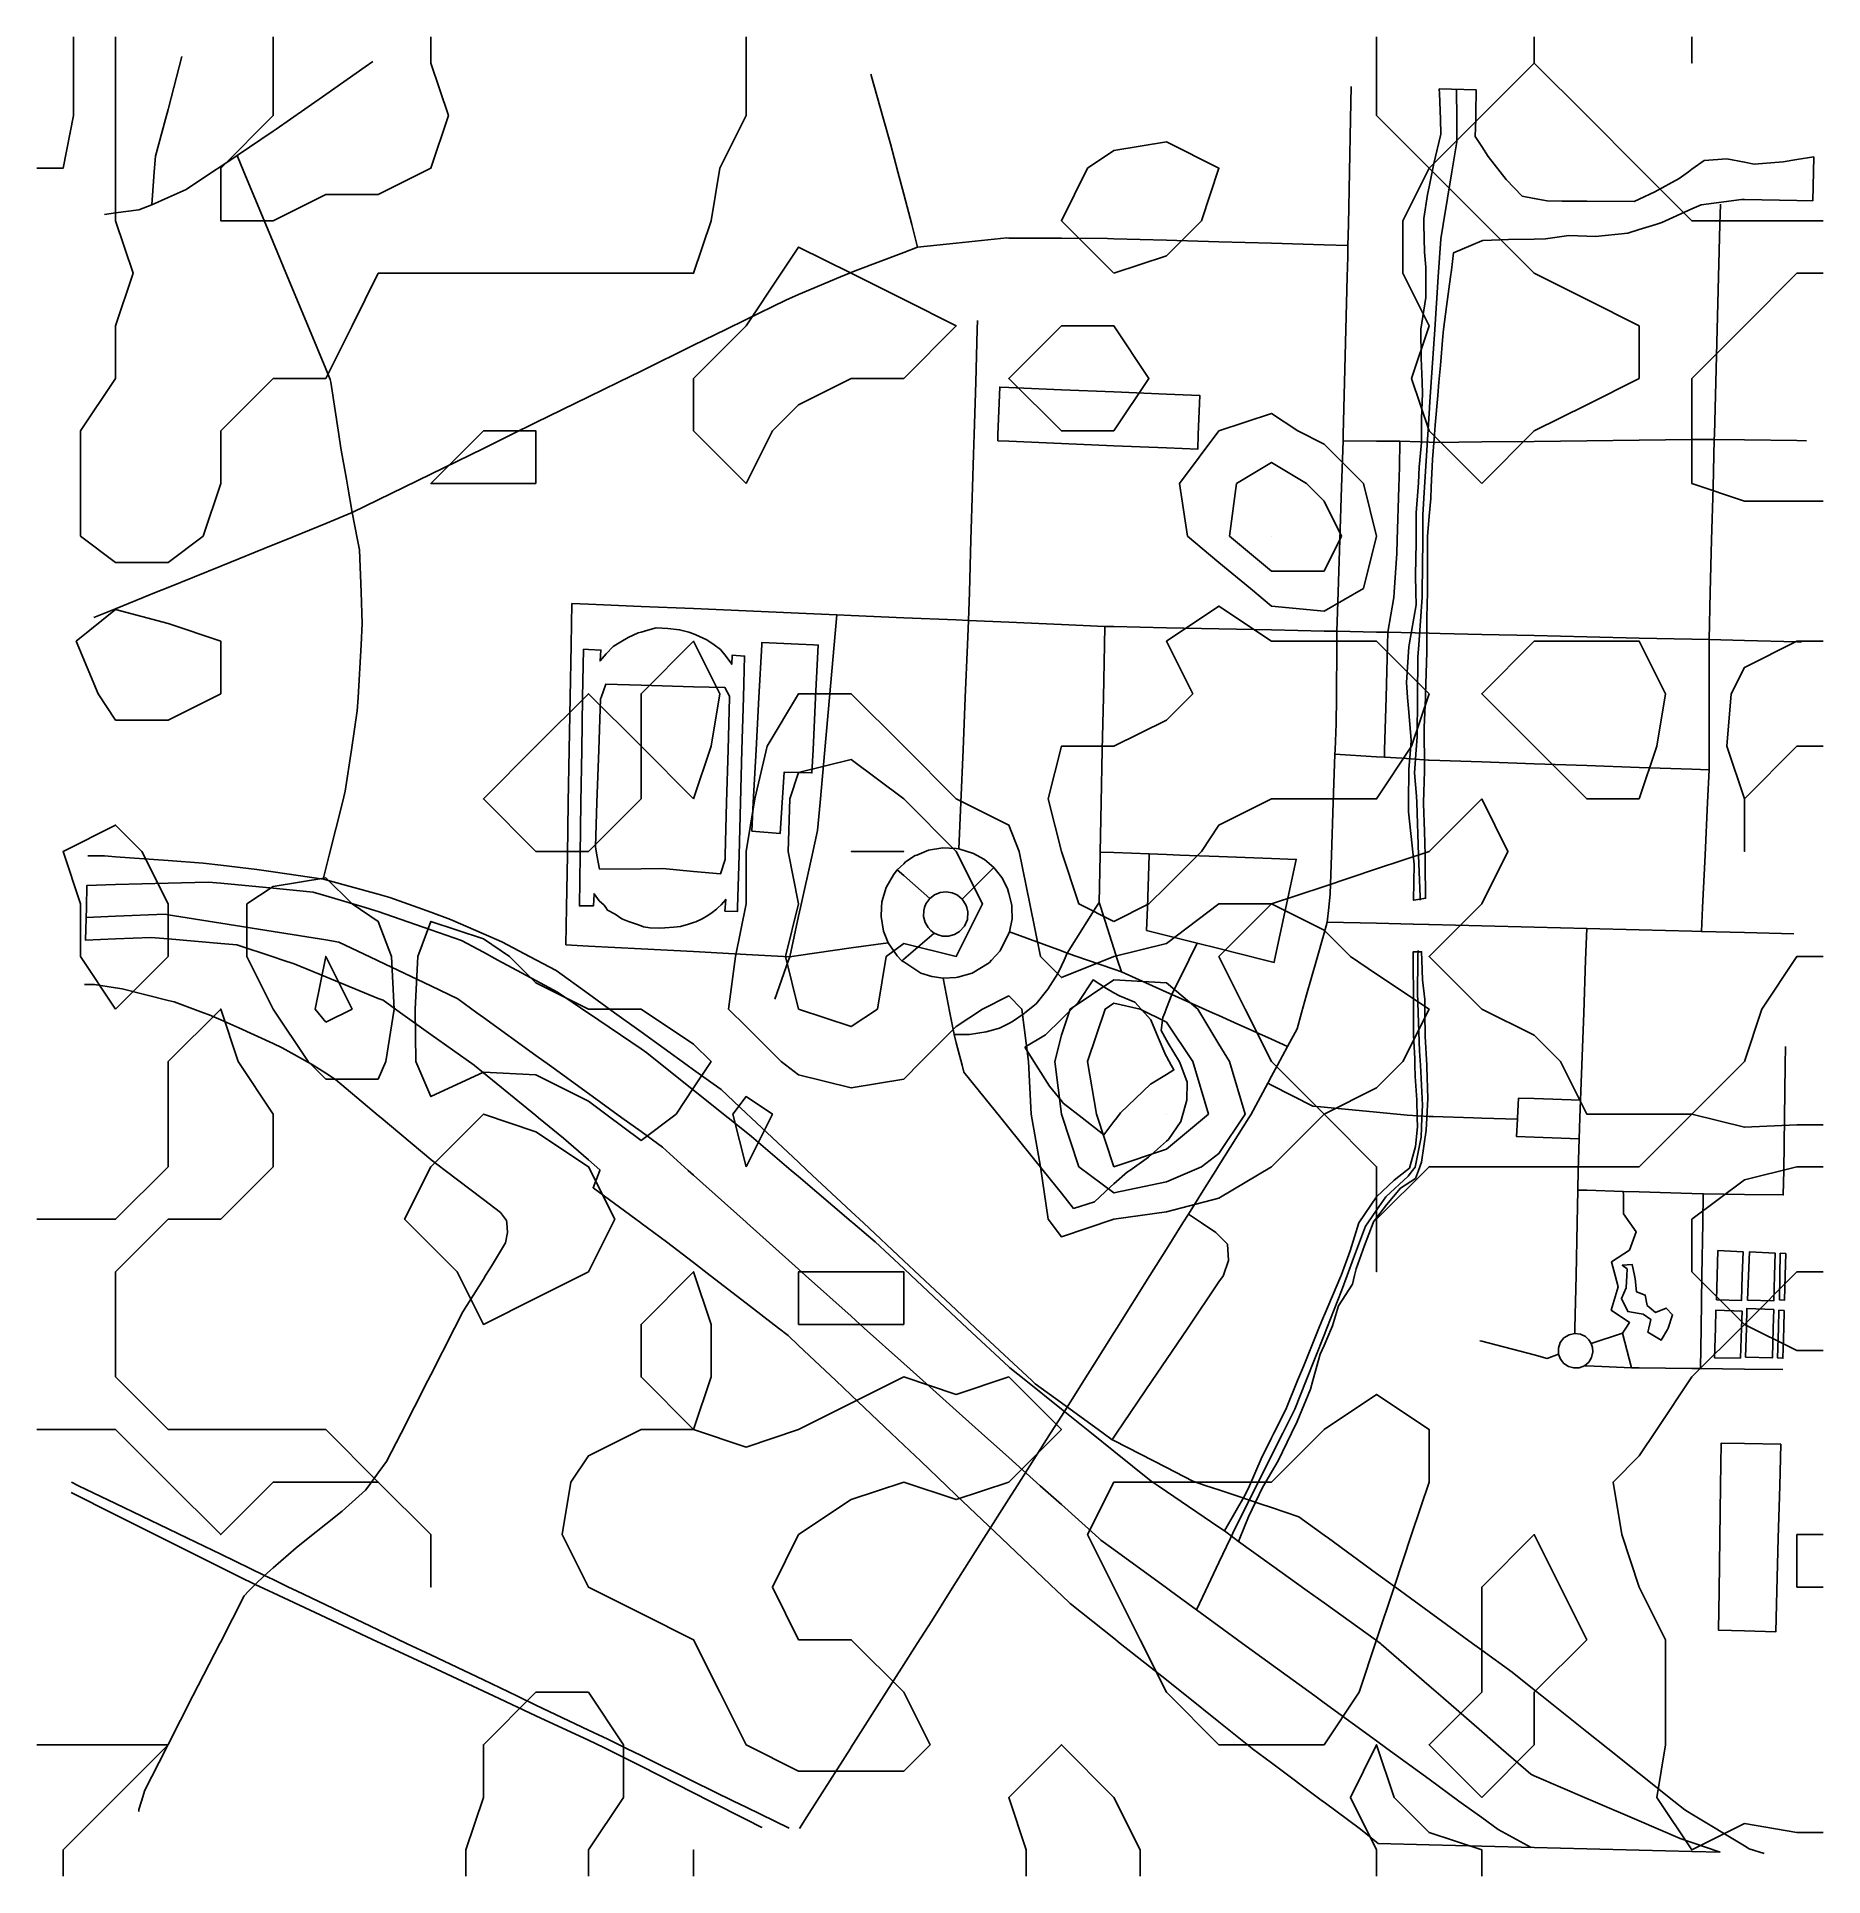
# Model space of a CAD drawing. Header units: millimetres. Extents: x -15 to 1005, y -13 to 1037.
import ezdxf

# ---------------------------------------------------------------- set-up
doc = ezdxf.new("R2010")
doc.units = ezdxf.units.MM

msp = doc.modelspace()

# ---------------------------------------------------------------- linework, layer by layer
at = {"layer": 'contours'}
for points, elevation in [([(-15, 962.0755), (0, 962.0755), (6, 992.0755), (6, 1022.0755), (6, 1037.0755)], 5), ([(390, 1037.0755), (390, 1022.0755), (390, 992.0755), (390, 992.0755), (375, 962.0755), (370, 932.0755), (360, 902.0755), (360, 902.0755), (330, 902.0755), (300, 902.0755), (270, 902.0755), (240, 902.0755), (210, 902.0755), (180, 902.0755), (165, 872.0755), (150, 842.0755), (150, 842.0755), (120, 842.0755), (90, 812.0755), (90, 782.0755), (90, 782.0755), (80, 752.0755), (60, 737.0755), (30, 737.0755), (10, 752.0755), (10, 782.0755), (10, 812.0755), (30, 842.0755), (30, 872.0755), (30, 872.0755), (40, 902.0755), (30, 932.0755), (30, 932.0755), (30, 962.0755), (30, 992.0755), (30, 1022.0755), (30, 1037.0755)], 9), ([(210, 1037.0755), (210, 1022.0755), (220, 992.0755), (210, 962.0755), (210, 962.0755), (180, 947.0755), (150, 947.0755), (120, 932.0755), (120, 932.0755), (90, 932.0755), (90, 932.0755), (90, 962.0755), (90, 962.0755), (120, 992.0755), (120, 1022.0755), (120, 1037.0755)], 13), ([(750, 1037.0755), (750, 1022.0755), (750, 992.0755), (780, 962.0755), (810, 992.0755), (810, 992.0755), (840, 1022.0755), (840, 1037.0755)], 5), ([(840, 1037.0755), (840, 1022.0755), (870, 992.0755), (870, 992.0755), (900, 962.0755), (900, 962.0755), (930, 932.0755), (960, 932.0755), (990, 932.0755), (1005, 932.0755)], 5), ([(930, 1037.0755), (930, 1022.0755), (930, 1022.0755), (930, 1022.0755), (930, 1037.0755)], 5), ([(600, 902.0755), (600, 902.0755), (600, 902.0755), (570, 932.0755), (570, 932.0755), (570, 932.0755), (585, 962.0755), (600, 972.0755), (630, 977.0755), (660, 962.0755), (660, 962.0755), (660, 962.0755), (650, 932.0755), (630, 912.0755), (600, 902.0755)], 9), ([(810, 782.0755), (840, 812.0755), (840, 812.0755), (870, 827.0755), (900, 842.0755), (900, 872.0755), (870, 887.0755), (840, 902.0755), (840, 902.0755), (810, 932.0755), (810, 932.0755), (780, 962.0755), (765, 932.0755), (765, 902.0755), (780, 872.0755), (780, 872.0755), (780, 872.0755), (770, 842.0755), (780, 812.0755), (780, 812.0755), (810, 782.0755)], 5), ([(390, 782.0755), (405, 812.0755), (420, 827.0755), (450, 842.0755), (450, 842.0755), (480, 842.0755), (510, 872.0755), (480, 887.0755), (450, 902.0755), (450, 902.0755), (420, 917.0755), (410, 902.0755), (390, 872.0755), (390, 872.0755), (360, 842.0755), (360, 812.0755), (390, 782.0755)], 5), ([(1005, 902.0755), (990, 902.0755), (960, 872.0755), (960, 872.0755), (930, 842.0755), (930, 812.0755), (930, 782.0755), (960, 772.0755), (990, 772.0755), (1005, 772.0755)], 5), ([(600, 812.0755), (620, 842.0755), (600, 872.0755), (570, 872.0755), (540, 842.0755), (570, 812.0755), (600, 812.0755)], 5), ([(742.5, 722.0755), (720, 709.2184), (690, 712.0755), (678, 722.0755), (660, 737.0755), (642, 752.0755), (637.5, 782.0755), (660, 812.0755), (660, 812.0755), (690, 822.0755), (705, 812.0755), (720, 804.5755), (742.5, 782.0755), (750, 752.0755), (750, 752.0755), (750, 752.0755), (742.5, 722.0755)], 9), ([(270, 782.0755), (270, 782.0755), (240, 782.0755), (210, 782.0755), (210, 782.0755), (210, 782.0755), (240, 812.0755), (240, 812.0755), (270, 812.0755), (270, 812.0755), (270, 782.0755)], 9), ([(730, 752.0755), (720, 732.0755), (690, 732.0755), (666, 752.0755), (670, 782.0755), (690, 794.0755), (710, 782.0755), (720, 772.0755), (730, 752.0755)], 13), ([(690, 752.0755), (690, 752.0755), (690, 752.0755), (690, 752.0755), (690, 752.0755)], 17), ([(60, 647.0755), (90, 662.0755), (90, 692.0755), (60, 702.0755), (30, 710.0755), (7.5, 692.0755), (20, 662.0755), (30, 647.0755), (60, 647.0755)], 5), ([(600, 532.0755), (620, 542.0755), (630, 552.0755), (650, 572.0755), (660, 587.0755), (690, 602.0755), (690, 602.0755), (720, 602.0755), (750, 602.0755), (770, 632.0755), (780, 662.0755), (750, 692.0755), (720, 692.0755), (690, 692.0755), (690, 692.0755), (660, 712.0755), (630, 692.0755), (645, 662.0755), (630, 647.0755), (600, 632.0755), (600, 632.0755), (570, 632.0755), (562.5, 602.0755), (570, 572.0755), (570, 572.0755), (580, 542.0755), (600, 532.0755)], 5), ([(360, 602.0755), (370, 632.0755), (375, 662.0755), (360, 692.0755), (330, 662.0755), (330, 632.0755), (360, 602.0755)], 5), ([(900, 602.0755), (910, 632.0755), (915, 662.0755), (900, 692.0755), (870, 692.0755), (840, 692.0755), (810, 662.0755), (840, 632.0755), (840, 632.0755), (870, 602.0755), (900, 602.0755)], 5), ([(1005, 632.0755), (990, 632.0755), (960, 602.0755), (960, 572.0755), (960, 572.0755), (960, 572.0755), (960, 602.0755), (950, 632.0755), (952.5, 662.0755), (960, 677.0755), (990, 692.0755), (990, 692.0755), (1005, 692.0755)], 9), ([(300, 572.0755), (330, 602.0755), (330, 632.0755), (300, 662.0755), (270, 632.0755), (270, 632.0755), (240, 602.0755), (270, 572.0755), (300, 572.0755)], 5), ([(1005, 416.0755), (990, 416.0755), (960, 414.5755), (930, 422.0755), (900, 392.0755), (900, 392.0755), (870, 392.0755), (840, 392.0755), (810, 392.0755), (780, 392.0755), (750, 362.0755), (750, 332.0755), (750, 332.0755), (750, 332.0755), (750, 362.0755), (750, 392.0755), (720, 422.0755), (690, 392.0755), (690, 392.0755), (660, 374.0755), (630, 366.3612), (600, 362.0755), (600, 362.0755), (570, 352.0755), (562.5, 362.0755), (558, 392.0755), (552.8571, 422.0755), (551.25, 452.0755), (547.5, 482.0755), (540, 489.5755), (525, 482.0755), (510, 472.0755), (490, 452.0755), (480, 442.0755), (450, 437.0755), (420, 444.5755), (410, 452.0755), (390, 472.0755), (380, 482.0755), (384, 512.0755), (390, 542.0755), (390, 572.0755), (390, 572.0755), (395, 602.0755), (402, 632.0755), (420, 662.0755), (420, 662.0755), (450, 662.0755), (450, 662.0755), (480, 632.0755), (480, 632.0755), (510, 602.0755), (510, 602.0755), (540, 587.0755), (546, 572.0755), (552, 542.0755), (558, 512.0755), (570, 500.0755), (600, 512.0755), (600, 512.0755), (630, 519.5755), (660, 542.0755), (660, 542.0755), (690, 542.0755), (720, 552.0755), (750, 562.0755), (780, 572.0755), (780, 572.0755), (810, 602.0755), (810, 602.0755), (810, 602.0755), (825, 572.0755), (810, 542.0755), (810, 542.0755), (780, 512.0755), (810, 482.0755), (810, 482.0755), (840, 467.0755), (855, 452.0755), (870, 422.0755), (900, 422.0755), (930, 422.0755), (960, 452.0755), (960, 452.0755), (970, 482.0755), (990, 512.0755), (990, 512.0755), (1005, 512.0755)], 9), ([(465, 482.0755), (450, 472.0755), (420, 482.0755), (420, 482.0755), (412.5, 512.0755), (420, 542.0755), (414, 572.0755), (415, 602.0755), (420, 617.0755), (450, 624.5755), (480, 602.0755), (480, 602.0755), (510, 572.0755), (510, 572.0755), (525, 542.0755), (510, 512.0755), (510, 512.0755), (510, 512.0755), (480, 519.5755), (470, 512.0755), (465, 482.0755)], 13), ([(30, 482.0755), (60, 512.0755), (60, 542.0755), (45, 572.0755), (30, 587.0755), (0, 572.0755), (10, 542.0755), (10, 512.0755), (30, 482.0755)], 5), ([(480, 572.0755), (480, 572.0755), (450, 572.0755), (450, 572.0755), (450, 572.0755), (480, 572.0755), (480, 572.0755)], 17), ([(180, 442.0755), (184.2857, 452.0755), (189, 482.0755), (187.5, 512.0755), (180, 532.0755), (165, 542.0755), (150, 557.0755), (120, 552.0755), (105, 542.0755), (105, 512.0755), (120, 482.0755), (120, 482.0755), (140, 452.0755), (150, 442.0755), (180, 442.0755)], 5), ([(750, 437.0755), (765, 452.0755), (780, 482.0755), (750, 502.0755), (735, 512.0755), (720, 527.0755), (690, 542.0755), (660, 512.0755), (675, 482.0755), (690, 452.0755), (690, 452.0755), (720, 422.0755), (750, 437.0755)], 9), ([(350, 422.0755), (330, 407.0755), (310, 422.0755), (300, 429.5755), (270, 444.5755), (240, 446.0755), (210, 432.0755), (201.4286, 452.0755), (201, 482.0755), (202.5, 512.0755), (210, 532.0755), (240, 522.0755), (255, 512.0755), (270, 497.0755), (300, 482.0755), (330, 482.0755), (330, 482.0755), (360, 462.0755), (370, 452.0755), (360, 437.0755), (350, 422.0755)], 9), ([(150, 474.5755), (165, 482.0755), (150, 512.0755), (144, 482.0755), (150, 474.5755)], 1), ([(650, 392.0755), (630, 383.5041), (600, 377.0755), (580, 392.0755), (570, 422.0755), (570, 422.0755), (566.25, 452.0755), (570, 467.0755), (575, 482.0755), (600, 498.7422), (630, 497.0755), (648, 482.0755), (660, 462.0755), (666, 452.0755), (675, 422.0755), (660, 399.5755), (650, 392.0755)], 13), ([(600, 392.0755), (600, 392.0755), (600, 392.0755), (590, 422.0755), (585, 452.0755), (595, 482.0755), (600, 485.4088), (615, 482.0755), (630, 474.5755), (645, 452.0755), (654, 422.0755), (630, 402.0755), (600, 392.0755)], 17), ([(-15, 362.0755), (0, 362.0755), (30, 362.0755), (60, 392.0755), (60, 422.0755), (60, 452.0755), (60, 452.0755), (90, 482.0755), (90, 482.0755), (90, 482.0755), (100, 452.0755), (120, 422.0755), (120, 422.0755), (120, 392.0755), (120, 392.0755), (90, 362.0755), (90, 362.0755), (60, 362.0755), (30, 332.0755), (30, 302.0755), (30, 272.0755), (60, 242.0755), (90, 242.0755), (120, 242.0755), (150, 242.0755), (150, 242.0755), (180, 212.0755), (180, 212.0755), (210, 182.0755), (210, 182.0755), (210, 152.0755), (210, 152.0755), (210, 152.0755), (210, 182.0755), (180, 212.0755), (150, 212.0755), (120, 212.0755), (90, 182.0755), (90, 182.0755), (90, 182.0755), (60, 212.0755), (60, 212.0755), (30, 242.0755), (0, 242.0755), (-15, 242.0755)], 9), ([(390, 392.0755), (405, 422.0755), (390, 432.0755), (382.5, 422.0755), (390, 392.0755)], 5), ([(270, 317.0755), (300, 332.0755), (300, 332.0755), (315, 362.0755), (300, 392.0755), (300, 392.0755), (270, 412.0755), (240, 422.0755), (210, 392.0755), (210, 392.0755), (195, 362.0755), (210, 347.0755), (225, 332.0755), (240, 302.0755), (270, 317.0755)], 5), ([(630, 422.0755), (630, 422.0755), (630, 422.0755), (630, 422.0755), (630, 422.0755)], 21), ([(1005, 392.0755), (990, 392.0755), (960, 384.5755), (930, 362.0755), (930, 332.0755), (960, 302.0755), (990, 332.0755), (990, 332.0755), (1005, 332.0755)], 5), ([(360, 242.0755), (370, 272.0755), (370, 302.0755), (360, 332.0755), (330, 302.0755), (330, 272.0755), (360, 242.0755)], 5), ([(480, 302.0755), (480, 302.0755), (450, 302.0755), (420, 302.0755), (420, 302.0755), (420, 332.0755), (420, 332.0755), (450, 332.0755), (480, 332.0755), (480, 332.0755), (480, 302.0755)], 9), ([(1005, 287.0755), (990, 287.0755), (960, 302.0755), (930, 272.0755), (930, 272.0755), (910, 242.0755), (900, 227.0755), (885, 212.0755), (890, 182.0755), (900, 152.0755), (900, 152.0755), (915, 122.0755), (915, 92.0755), (915, 62.0755), (910, 32.0755), (930, 2.0755), (960, 17.0755), (990, 12.0755), (1005, 12.0755)], 5), ([(480, 47.0755), (495, 62.0755), (480, 92.0755), (480, 92.0755), (450, 122.0755), (420, 122.0755), (420, 122.0755), (405, 152.0755), (420, 182.0755), (420, 182.0755), (450, 202.0755), (480, 212.0755), (480, 212.0755), (480, 212.0755), (510, 202.0755), (540, 212.0755), (540, 212.0755), (570, 242.0755), (540, 272.0755), (510, 262.0755), (480, 272.0755), (450, 257.0755), (420, 242.0755), (420, 242.0755), (390, 232.0755), (360, 242.0755), (330, 242.0755), (300, 227.0755), (290, 212.0755), (285, 182.0755), (300, 152.0755), (300, 152.0755), (330, 137.0755), (360, 122.0755), (360, 122.0755), (375, 92.0755), (390, 62.0755), (390, 62.0755), (420, 47.0755), (450, 47.0755), (480, 47.0755)], 5), ([(720, 62.0755), (740, 92.0755), (750, 122.0755), (750, 122.0755), (760, 152.0755), (770, 182.0755), (780, 212.0755), (780, 242.0755), (750, 262.0755), (720, 242.0755), (720, 242.0755), (690, 212.0755), (690, 212.0755), (660, 212.0755), (630, 212.0755), (600, 212.0755), (585, 182.0755), (600, 152.0755), (600, 152.0755), (615, 122.0755), (630, 92.0755), (630, 92.0755), (660, 62.0755), (690, 62.0755), (720, 62.0755)], 5), ([(810, 32.0755), (810, 32.0755), (810, 32.0755), (780, 62.0755), (780, 62.0755), (780, 62.0755), (810, 92.0755), (810, 122.0755), (810, 152.0755), (810, 152.0755), (840, 182.0755), (840, 182.0755), (840, 182.0755), (855, 152.0755), (870, 122.0755), (870, 122.0755), (870, 122.0755), (840, 92.0755), (840, 62.0755), (840, 62.0755), (810, 32.0755)], 9), ([(1005, 152.0755), (990, 152.0755), (990, 152.0755), (990, 182.0755), (990, 182.0755), (1005, 182.0755)], 5), ([(300, -12.9245), (300, 2.0755), (300, 2.0755), (320, 32.0755), (320, 62.0755), (300, 92.0755), (270, 92.0755), (240, 62.0755), (240, 32.0755), (240, 32.0755), (230, 2.0755), (230, -12.9245)], 5), ([(-15, 62.0755), (0, 62.0755), (30, 62.0755), (60, 62.0755), (60, 62.0755), (60, 62.0755), (30, 32.0755), (30, 32.0755), (0, 2.0755), (0, -12.9245)], 9), ([(550, -12.9245), (550, 2.0755), (540, 32.0755), (540, 32.0755), (540, 32.0755), (570, 62.0755), (570, 62.0755), (570, 62.0755), (600, 32.0755), (600, 32.0755), (615, 2.0755), (615, -12.9245)], 9), ([(810, -12.9245), (810, 2.0755), (780, 12.0755), (760, 32.0755), (750, 62.0755), (735, 32.0755), (750, 2.0755), (750, 2.0755), (750, -12.9245)], 5), ([(360, -12.9245), (360, 2.0755), (360, 2.0755), (360, 2.0755), (360, -12.9245)], 9)]:
    msp.add_lwpolyline(points, dxfattribs=dict(at, elevation=elevation))
at = {"layer": 'major_roads'}
for points in [[(67.771, 1025.8742, 11.0018), (66.2713, 1020, 10.9039), (60.2431, 996.3871, 10.6499), (60, 995.4915, 10.6418), (58.5094, 990, 10.5699), (52.7672, 968.8453, 10.3371), (52.0996, 960, 10.3673), (50.6792, 941.1826, 10.2292)], [(176.8349, 1023.0549, 14.3183), (172.492, 1020, 14.3633), (150, 1004.1786, 14.2157), (129.8435, 990, 13.5434), (121.7579, 984.3124, 13.3015), (120, 983.1385, 13.2542), (99.4066, 969.3864, 12.4578), (90, 963.0974, 12.1927), (85.3671, 960, 11.9788), (70.3035, 949.9289, 11.2197)], [(461.1597, 1015.7052, 6.9016), (468.5018, 990, 6.9368), (472.4922, 976.0296, 6.8826)], [(735.4748, 1008.6141, 5.2517), (735.0963, 990, 5.6031), (734.4862, 960, 6.1051), (733.8762, 930, 6.4011), (733.6314, 917.9592, 6.4398), (733.5015, 911.3775, 6.4608), (733.2128, 900, 6.4993), (732.4517, 870, 6.6391), (731.6906, 840, 7.0148), (730.9296, 810, 8.2123), (730.8369, 806.3464, 8.3803), (729.9969, 780, 9.6052), (729.0404, 750, 10.0068), (728.0839, 720, 8.4012), (727.3735, 697.718, 6.9099)], [(99.4066, 969.3864, 12.4578), (103.306, 960, 12.4676), (115.7691, 930, 12.0093), (120, 919.8157, 11.7434), (128.2321, 900, 11.0315), (140.6952, 870, 9.9503), (150, 847.6022, 9.0787), (152.5937, 841.3589, 8.8507), (152.8038, 840, 8.8051), (157.4431, 810, 8.1436), (158.6344, 802.2967, 7.9715)], [(472.4922, 976.0296, 6.8826), (476.6857, 960, 6.8456), (480, 947.3313, 6.6565), (484.5341, 930, 6.4601), (487.9553, 916.9225, 6.1661)], [(70.3035, 949.9289, 11.2197), (60, 945.3368, 10.7774), (50.6792, 941.1826, 10.2292), (43.3141, 938.3691, 9.8125), (30, 936.5039, 9.0791), (23.5726, 935.6035, 8.6729)], [(17.6153, 705.5205, 5.9473), (30, 710.5513, 6.2328), (53.2608, 720, 6.8352), (60, 722.7375, 7.0425), (90, 734.9237, 7.2519), (120, 747.1099, 7.1202), (127.1148, 750, 7.1031), (150, 759.2961, 7.0356), (165.1172, 765.4368, 7.1572), (180, 772.7323, 7.3219), (194.8262, 780, 7.6211), (210, 787.4381, 7.8635), (240, 802.144, 8.2021), (256.0264, 810, 8.1871), (270, 816.8498, 8.0971), (300, 831.5556, 7.5638), (317.2267, 840, 7.1464), (330, 846.2614, 6.922), (360, 860.9672, 6.4107), (378.4269, 870, 6.0377), (390, 875.6731, 5.8254), (412.6245, 886.7635, 5.5692), (420, 889.8782, 5.4504), (443.9683, 900, 5.4318), (450, 902.5472, 5.4571), (452.3677, 903.5471, 5.4994), (480, 913.9326, 5.9664), (487.9553, 916.9225, 6.1661), (510, 919.2148, 6.5711), (538.8891, 922.2189, 7.1426), (540, 922.2126, 7.161), (570, 922.0439, 7.72), (596.3842, 921.8956, 8.1904), (600, 921.7919, 8.2523), (630, 920.9314, 8.5054), (660, 920.071, 8.1523), (690, 919.2106, 7.7529), (720, 918.3501, 6.94), (733.6314, 917.9592, 6.4398)], [(158.6344, 802.2967, 7.9715), (161.8394, 784.4769, 7.5777)], [(161.8394, 784.4769, 7.5777), (162.6101, 780, 7.4798), (165.1172, 765.4368, 7.1572), (168.1705, 750, 6.8079), (169.324, 744.1683, 6.7126), (170.1829, 720, 6.3236), (170.8141, 702.2384, 6.2513), (170.1203, 690, 6.2031), (168.4196, 660, 6.2964), (167.98, 652.2449, 6.3368), (164.6616, 630, 6.4445), (161.1467, 606.438, 6.4613), (159.5226, 600, 6.4578), (151.9544, 570, 5.9677), (150, 562.2527, 5.755), (148.4793, 556.2246, 5.6085)], [(727.3735, 697.718, 6.9099), (727.3029, 690, 6.3856), (727.0289, 660, 4.8788), (726.8904, 644.8457, 4.7701), (726.2801, 630, 4.6491), (726.1784, 627.5272, 4.7376), (725.2539, 600, 5.7323), (724.2463, 570, 7.0222), (723.5048, 547.925, 7.6672), (722.6785, 540, 7.8894), (721.82, 531.7664, 7.9806), (720, 525.3322, 8.0311), (715.6632, 510, 8.2028), (710.0514, 490.1606, 8.5931), (707.1701, 480, 8.8609), (704.579, 470.8631, 9.2079), (699.1521, 460.7816, 9.7136), (693.3518, 450, 10.3436), (690, 443.7697, 10.5927), (687.826, 439.7286, 10.8376), (678.1604, 421.7765, 11.9507), (677.0446, 420, 12.0758), (660, 392.8619, 11.5494), (658.2026, 390, 11.4339), (651.9307, 380.0141, 10.9456), (642.5435, 365.0775, 9.98), (639.3543, 360, 9.5874), (630, 345.1066, 8.7881), (620.5118, 330, 7.7403), (601.6693, 300, 6.3299), (600, 297.3422, 6.257), (588.6861, 279.329, 5.8042), (582.8242, 270, 5.5791), (581.2732, 267.5316, 5.5293)], [(14.0947, 569.5493, 4.6978), (23.6377, 569.4547, 4.8471), (30, 568.9887, 4.9453), (60, 566.7912, 5.26), (80.0016, 565.3262, 5.2854), (90, 564.1644, 5.284), (110.6919, 561.7601, 5.3316), (120, 560.3965, 5.3353), (148.4793, 556.2246, 5.6085), (150, 555.8069, 5.6201), (180, 547.5655, 6.6092), (186.4927, 545.7819, 6.7672), (202.5051, 540, 7.2712), (210, 537.2937, 7.5294), (221.3143, 533.2082, 7.6226), (240, 525.0604, 8.0033), (250.6111, 520.4335, 8.042), (270, 510.1917, 8.3338), (270.3629, 510, 8.335), (281.6041, 504.062, 8.2658), (300, 490.771, 8.438), (314.908, 480, 8.5554), (330, 469.0961, 8.3521), (356.4306, 450, 8.0948), (360, 447.4211, 7.9942), (375.6764, 436.0949, 7.7979), (390, 422.6874, 7.4088), (392.8711, 420, 7.3504), (420, 394.6062, 7.0313), (424.9209, 390, 6.9708), (450, 366.5249, 7.1733), (456.9708, 360, 7.1267), (480, 338.4437, 6.9092), (489.0206, 330, 6.8136), (510, 310.3624, 6.2679), (521.0704, 300, 6.0519), (540, 282.2811, 5.6278), (553.1203, 270, 5.446), (555.0636, 268.1809, 5.4295), (570, 257.3287, 5.3175), (593.8502, 240, 5.1168), (598.9978, 236.2599, 5.071), (600, 235.7437, 5.0632), (630, 220.2911, 4.6978), (645.0218, 212.5536, 4.409), (652.6572, 210, 4.2883), (660, 207.5443, 4.1754), (671.302, 203.7644, 4.0279)], [(43.1869, 24.0737, 7.9464), (43.2721, 25.0654, 7.9499), (44.7635, 30, 7.9487), (46.6415, 36.2137, 7.9158), (58.8183, 60, 7.7541), (60, 62.3083, 7.7295), (74.1761, 90, 7.4764), (89.5338, 120, 7.2206), (90, 120.9106, 7.2234), (103.435, 147.1546, 7.3582), (106.1282, 150, 7.374), (109.6048, 153.673, 7.4381), (114.9605, 158.8081, 7.5302), (120, 163.1503, 7.6105), (133.1529, 174.4837, 7.8869), (140.0299, 180, 8.0283), (150, 187.9974, 8.173), (159.3702, 195.5136, 8.2622), (172.7719, 207.4347, 8.3466), (174.6573, 210, 8.3604), (180, 217.2693, 8.2604), (184.7463, 223.727, 8.1232), (193.035, 240, 7.8263), (208.3156, 270, 7.0455), (210, 273.307, 6.9483), (223.5962, 300, 6.0911), (228.2829, 309.2015, 5.7834), (240, 327.941, 5.0853), (241.2874, 330, 5.0225), (244.6276, 335.342, 4.9272), (252.6663, 348.6762, 4.7462), (253.8445, 354.5239, 4.6936), (253.3819, 360, 4.6472), (253.261, 361.431, 4.6727), (249.7737, 365.874, 4.7423), (240, 373.3254, 4.8158), (218.1284, 390, 5.1409), (210.2473, 396.0084, 5.2946), (210, 396.2156, 5.2987), (181.5997, 420, 5.8459), (180, 421.3397, 5.8597), (155.4683, 441.8842, 6.0076), (150, 445.407, 5.9164), (142.8704, 450, 5.9947), (141.8404, 450.6635, 6.001), (125.1391, 460.034, 6.0739), (120, 462.3854, 6.0911), (100.2746, 471.4108, 6.3701), (90, 475.909, 6.5343), (83.5206, 478.7457, 6.4905), (80.1211, 480, 6.4777), (63.4313, 486.1578, 6.4388), (60, 487.0165, 6.4491), (33.8351, 493.5648, 6.0963), (30, 494.1591, 6.059), (17.9818, 496.0215, 5.9614), (12.1904, 496.0041, 5.9471)], [(642.5435, 365.0775, 9.98), (650.1027, 360, 9.4045), (658.1968, 354.5631, 8.9974), (660, 352.7548, 8.8839), (664.8126, 347.9281, 8.5849), (665.4523, 338.527, 8.1394), (662.5869, 330.0908, 7.7658), (662.5254, 330, 7.7619), (660, 326.2735, 7.6454), (642.1944, 300, 6.6802), (630, 282.0061, 6.2306), (621.8635, 270, 5.8797), (601.5325, 240, 5.1269), (600, 237.7387, 5.0915), (598.9978, 236.2599, 5.071)], [(581.2732, 267.5316, 5.5293), (570, 249.7442, 5.2183), (563.8244, 240, 5.0975), (544.8111, 210, 5.3381), (540, 202.4088, 5.5636), (525.7979, 180, 6.1521), (510, 155.0733, 6.7598), (506.7847, 150, 6.8061), (495.9541, 132.911, 6.5567)], [(414.5192, 14.4773, 6.1567), (390, 26.4958, 6.0693), (382.8509, 30, 6.0008), (360, 41.2006, 5.8552), (330, 55.9055, 5.4744), (321.6467, 60, 5.3209), (311.0175, 65.2101, 5.1639), (300, 70.4649, 5.0578), (270, 84.7734, 5.0066), (259.0417, 90, 5.1836), (240, 99.0819, 5.5786), (210, 113.3905, 6.4168), (196.1422, 120, 6.6782), (180, 127.699, 7.0049), (150, 142.0076, 7.2784), (133.2427, 150, 7.3623), (128.7241, 152.1551, 7.3994), (120, 156.3721, 7.4696), (114.9605, 158.8081, 7.5302), (90, 170.8537, 7.8011), (71.0476, 180, 7.9759), (60, 185.3314, 8.0831), (30, 199.8091, 8.2778), (8.8829, 210, 8.3775), (4.8357, 211.9531, 8.3954)], [(4.6837, 206.082, 8.2837), (30, 193.3794, 8.1519), (56.665, 180, 7.9696), (60, 178.3266, 7.9537), (90, 163.2739, 7.6614), (100.7046, 157.9028, 7.5407), (109.6048, 153.673, 7.4381), (117.463, 150, 7.3439), (120, 148.8142, 7.3256), (150, 134.7919, 7.1741), (180, 120.7696, 6.8604), (181.6466, 120, 6.8275), (210, 106.7473, 6.2974), (240, 92.725, 5.4201), (245.8301, 90, 5.3006), (270, 78.7027, 4.9135), (300, 64.6804, 5.0044), (308.7717, 60.5805, 5.1098), (309.9206, 60, 5.1261), (330, 49.8553, 5.4962), (360, 34.6985, 5.969), (369.2997, 30, 6.0307), (390, 19.5416, 6.2366), (398.6815, 15.1554, 6.2696), (399.2628, 14.8716, 6.2721)], [(671.302, 203.7644, 4.0279), (683.4399, 199.7027, 3.8699)], [(683.4399, 199.7027, 3.8699), (690, 197.5091, 3.7848), (705.6557, 192.2742, 3.7357), (720, 181.8166, 3.6202), (722.4918, 180, 3.6814), (750, 159.9455, 4.7078), (763.6419, 150, 5.5011), (780, 138.0743, 6.651), (804.792, 120, 7.9264), (810, 116.2032, 8.1477), (827.4284, 103.4972, 8.3258), (840, 93.4779, 8.4512), (844.3638, 90, 8.329), (870, 69.5685, 7.5805), (882.006, 60, 7.0704), (900, 45.6591, 6.2908), (919.6481, 30, 5.6104), (925.9761, 24.9567, 5.3958), (930, 22.5305, 5.2657), (960, 4.442, 4.5936), (962.7348, 2.7931, 4.5491), (971.2287, 0.0903, 4.3964)], [(495.9541, 132.911, 6.5567), (487.7349, 120, 6.2494), (480, 107.8496, 5.8119), (468.6369, 90, 5.1916), (450, 60.7244, 4.8794), (449.5388, 60, 4.8839), (430.4408, 30, 5.6113), (424.6896, 20.9658, 5.8984), (420.4279, 14.3246, 6.1139)]]:
    msp.add_polyline3d(points, dxfattribs=at)
at = {"layer": 'minor_roads'}
for points in [[(939.8115, 692.9403, 7.1847), (940.5155, 720, 7.028), (941.2961, 750, 6.4106), (942.0766, 780, 5.5086), (942.7864, 807.2827, 4.8367), (942.857, 810, 4.7696), (943.6367, 840, 4.5662), (944.4163, 870, 4.8212), (945.1959, 900, 5.0982), (945.9755, 930, 4.9248), (946.2755, 941.5435, 4.6972)], [(522.1395, 875.0777, 5.5455), (521.9864, 870, 5.4134), (521.082, 840, 5.3692), (520.1775, 810, 5.9411), (519.8339, 798.6003, 6.2373), (519.2727, 780, 6.7224), (518.3677, 750, 7.2082), (517.4627, 720, 7.1831), (516.9767, 703.8887, 7.006), (516.3886, 690, 6.8571), (515.1183, 660, 6.7777), (513.848, 630, 7.5825), (512.5777, 600, 9.3984), (511.4581, 573.5584, 11.2486)], [(290.4836, 713.6609, 5.865), (290.0673, 690, 5.1864), (289.5394, 660, 4.7684), (289.0116, 630, 4.6918), (288.4838, 600, 4.7794), (287.956, 570, 5.3113), (287.4281, 540, 6.4139), (287.0542, 518.7467, 7.4946)], [(290.4836, 713.6609, 5.865), (300, 713.2498, 5.7715), (330, 711.9537, 5.7092), (360, 710.6577, 5.8646), (390, 709.3616, 6.276), (420, 708.0656, 6.7335), (441.7379, 707.1265, 7.0019), (450, 706.7709, 7.1036), (480, 705.4799, 7.1382), (510, 704.1889, 7.0459), (516.9767, 703.8887, 7.006), (540, 702.892, 6.8689), (570, 701.5934, 6.5278), (594.8114, 700.5193, 6.1092), (600, 700.4096, 6.0231), (630, 699.7757, 5.6414), (660, 699.1417, 5.8169), (690, 698.5077, 6.5541), (720, 697.8738, 7.007), (727.3735, 697.718, 6.9099)], [(441.7379, 707.1265, 7.0019), (440.2131, 690, 7.3238), (437.5422, 660, 8.7605), (434.8714, 630, 10.6504), (432.2005, 600, 12.2129), (430.7715, 583.9499, 12.6809), (427.6965, 570, 12.9977), (421.0835, 540, 12.4219), (420, 535.0846, 12.2728), (414.903, 511.9619, 11.4698)], [(591.5975, 542.9151, 7.4637), (592.1539, 570, 5.3554), (592.1891, 571.714, 5.292), (592.765, 600, 4.2545), (593.3757, 630, 4.4059), (593.9865, 660, 5.2004), (594.5972, 690, 5.9459), (594.8114, 700.5193, 6.1092)], [(727.3735, 697.718, 6.9099), (750, 697.2789, 6.6274), (756.3359, 697.156, 6.5487), (763.9452, 697.006, 6.4557)], [(763.9452, 697.006, 6.4557), (780, 696.6316, 6.2642), (786.2581, 696.4856, 6.1375)], [(786.2581, 696.4856, 6.1375), (810, 695.9375, 5.6613), (840, 695.2448, 5.1749), (870, 694.5522, 5.2202), (900, 693.8595, 5.9077), (930, 693.1669, 6.8952), (939.8115, 692.9403, 7.1847), (960, 692.4749, 7.7882), (990, 691.7833, 8.334), (992.5684, 691.724, 8.3361)], [(939.8115, 692.9403, 7.1847), (939.8118, 690, 7.2029), (939.8152, 660, 7.1062), (939.8185, 630, 7.1368), (939.8198, 618.6542, 7.1642), (938.9462, 600, 7.1784), (937.5413, 570, 7.2253), (936.1363, 540, 7.3497), (935.4954, 526.3153, 7.5161)], [(541.8272, 533.6633, 10.9878), (540.373, 526.13, 11.3692), (540, 525.3696, 11.4147), (535.097, 515.375, 11.9232), (530.1424, 510, 12.1636), (528.7662, 508.5071, 12.1598), (519.0658, 502.5634, 12.1202), (510.9738, 500.1869, 12.0782), (510, 500.1293, 12.0789), (502.5532, 499.6884, 12.1418), (496.0141, 500.5922, 12.2575), (489.7453, 502.6423, 12.4424), (480, 508.9579, 12.9679), (478.9828, 509.6171, 13.0078), (478.6106, 510, 13.0311), (476.2008, 512.4793, 13.1038), (471.1235, 519.9675, 13.326), (468.5095, 526.5364, 13.5232), (467.0873, 534.8324, 13.7755), (467.3791, 540, 13.9353), (467.5608, 543.2189, 13.9227), (469.9539, 551.379, 13.8832), (474.1486, 558.7857, 13.8197), (476.3455, 561.5285, 13.7843), (480, 565, 13.7238), (481.0828, 566.0286, 13.6439), (486.5351, 569.6359, 13.2337), (487.426, 570, 13.1669), (494.1973, 572.7675, 12.5365), (502.3678, 574.1468, 11.8812), (510, 573.6528, 11.3793), (511.4581, 573.5584, 11.2486), (519.8142, 570.9428, 10.635), (521.4862, 570, 10.5391), (526.0372, 567.4337, 10.2502), (531.469, 562.801, 10.0293), (535.945, 557.1885, 9.9997), (539.2625, 550.8339, 10.1577), (540, 547.9763, 10.297), (541.7127, 541.3395, 10.6334), (541.7327, 540, 10.7246), (541.8272, 533.6633, 10.9878)], [(592.1891, 571.714, 5.292), (600, 571.4188, 4.9789), (620.2085, 570.6552, 4.9891)], [(620.2085, 570.6552, 4.9891), (630, 570.2873, 4.9914), (637.6449, 570, 5.1246), (660, 569.16, 5.5343), (690, 568.0326, 6.3239), (704.1467, 567.501, 6.6606), (698.2157, 540, 7.4299), (691.7457, 510, 8.0654), (691.46, 508.6752, 8.1113), (690, 509.0423, 8.0909), (686.1922, 510, 8.13), (660, 516.5873, 8.2714), (647.5251, 519.7248, 8.3681), (630, 524.1423, 8.3463), (618.6236, 527.0099, 8.3173), (619.0953, 540, 7.0172), (620.1847, 570, 5.0069), (620.2085, 570.6552, 4.9891)], [(476.3455, 561.5285, 13.7843), (480, 558.2922, 13.7888), (494.8236, 545.1649, 13.2574)], [(513.4193, 544.8331, 12.3584), (531.469, 562.801, 10.0293)], [(500.7528, 548.6018, 12.8916), (497.5498, 547.2802, 13.0798), (494.8236, 545.1649, 13.2574), (492.5931, 542.051, 13.4246), (491.9151, 540, 13.4962), (491.392, 538.4175, 13.4799), (491.2942, 534.9414, 13.4023), (492.1537, 531.5709, 13.2944), (493.9048, 528.5494, 13.1701), (495.5291, 526.8332, 13.0834), (497.4424, 525.4351, 12.9982), (499.7094, 524.372, 12.9125), (502.1487, 523.7695, 12.8326), (505.5815, 523.7366, 12.7346), (508.9018, 524.6274, 12.6506), (510, 525.2726, 12.6257), (511.8589, 526.3647, 12.5592), (514.6822, 529.4447, 12.4494), (516.3375, 533.2711, 12.3719), (516.656, 537.5226, 12.3532), (515.9807, 540, 12.396), (515.5275, 541.6628, 12.3519), (513.4193, 544.8331, 12.3584), (510.773, 547.05, 12.4547), (510, 547.3995, 12.4965), (507.609, 548.4804, 12.5686), (504.1809, 549.0061, 12.7145), (500.7528, 548.6018, 12.8916)], [(591.5975, 542.9151, 7.4637), (589.7614, 540, 7.7848), (573.3936, 514.0133, 11.1362)], [(591.5975, 542.9151, 7.4637), (592.5286, 540, 7.6391), (600, 516.609, 9.8679), (602.111, 510, 10.5412), (604.2597, 503.2731, 11.2026)], [(478.9828, 509.6171, 13.0078), (479.4296, 510, 13.0325), (480, 510.4887, 13.0487), (497.4424, 525.4351, 12.9982)], [(699.1521, 460.7816, 9.7136), (690, 464.8781, 9.8278), (668.6102, 474.4522, 10.6458), (660, 478.3095, 10.8833), (656.2265, 480, 11.0161), (632.9851, 490.412, 11.4987), (630, 491.7485, 11.5235), (604.2597, 503.2731, 11.2026), (600, 504.7553, 11.1831), (584.9274, 510, 11.1254), (573.3936, 514.0133, 11.1362), (570, 515.2586, 11.1441), (540.373, 526.13, 11.3692)], [(721.82, 531.7664, 7.9806), (750, 531.044, 8.4865), (770.9575, 530.5068, 8.64), (771.0455, 530.4952, 8.6408)], [(771.0455, 530.4952, 8.6408), (779.7198, 530.2619, 8.7048)], [(779.7198, 530.2619, 8.7048), (780, 530.2549, 8.7069), (810, 529.4989, 8.4264), (840, 528.743, 7.7392), (869.9466, 527.9884, 7.1279), (870, 527.9871, 7.1268), (900, 527.2213, 6.9181), (930, 526.4555, 7.3653), (935.4954, 526.3153, 7.5161), (960, 525.6922, 8.1857), (988.2661, 524.9736, 9.0175)], [(869.9466, 527.9884, 7.1279), (869.3025, 510, 7.4544), (868.2283, 480, 8.1306), (867.1541, 450, 8.7469), (866.44, 430.0572, 8.8993), (866.0447, 420, 8.9762), (865.5755, 408.0644, 8.854), (865.1735, 390, 8.6629), (864.9231, 378.7463, 8.4733), (864.5292, 360, 8.1558), (863.8989, 330, 7.5846), (863.2686, 300, 7.0037), (863.2026, 296.8594, 6.9556)], [(287.0542, 518.7467, 7.4946), (300, 518.0597, 7.2269), (330, 516.4676, 7.0577), (360, 514.8756, 7.9082), (390, 513.2835, 9.7185), (414.903, 511.9619, 11.4698)], [(414.903, 511.9619, 11.4698), (420, 512.6877, 11.8448), (450, 516.9596, 13.1934), (471.1235, 519.9675, 13.326)], [(632.9851, 490.412, 11.4987), (642.7014, 510, 9.2228), (647.5251, 519.7248, 8.3681)], [(414.903, 511.9619, 11.4698), (414.2208, 510, 11.3874), (406.496, 487.783, 10.1266)], [(573.3936, 514.0133, 11.1362), (571.5216, 510, 11.5848), (570, 506.7378, 11.8397), (567.9496, 502.3419, 12.105), (562.3031, 493.3915, 12.4905), (555.6474, 485.1276, 12.5929), (549.2418, 480, 12.4181), (548.7251, 479.5864, 12.3825), (542.181, 475.0214, 11.9091), (540, 473.9132, 11.749), (534.6208, 471.1802, 11.5084), (527.1198, 469.0116, 11.1984), (517.5999, 467.5742, 10.8298), (510, 467.4818, 10.5786), (508.7883, 467.4671, 10.5675), (506.3631, 480, 11.2783), (502.5532, 499.6884, 12.1418)], [(508.7883, 467.4671, 10.5675), (510, 462.7933, 10.3096), (513.3167, 450, 9.7349), (514.3328, 446.0805, 9.6024), (535.3504, 420, 9.5676), (540, 414.2303, 9.5326), (559.5265, 390, 9.6155), (570, 377.0036, 9.4467), (577.025, 368.2862, 9.2382), (588.9713, 372.0328, 10.1803), (598.0003, 380.5516, 11.4134), (600, 382.3057, 11.6881), (607.7029, 389.0624, 12.374), (609.0415, 390, 12.4768), (619.7789, 397.5211, 13.1846), (630, 406.5925, 14.0198), (631.2249, 407.6796, 14.0401), (638.2609, 417.9334, 14.444), (638.8367, 420, 14.5666), (641.621, 429.9936, 14.309), (641.8907, 440.4315, 14.176), (638.2179, 450, 14.3274), (637.4483, 452.0049, 14.2388), (630.9514, 462.6177, 13.9265), (630, 464.3757, 13.864), (627.0616, 469.8054, 13.5584), (627.9344, 477.1957, 13.0093), (629.0061, 480, 12.7693), (630, 482.6007, 12.4636), (632.9851, 490.412, 11.4987)], [(936.5261, 376.61, 6.5054), (960, 376.3101, 6.072), (982.2239, 376.0262, 6.0427), (982.4376, 390, 6.7195), (982.8964, 420, 8.2757), (983.3553, 450, 9.2058), (983.5203, 460.7886, 9.2457)], [(687.826, 439.7286, 10.8376), (690, 438.6265, 10.6877), (713.5941, 426.665, 9.8465), (720, 426.0608, 9.5654), (750, 423.231, 9.3038), (767.3591, 421.5935, 9.4493)], [(866.44, 430.0572, 8.8993), (840, 430.9552, 9.422), (831.0754, 431.2584, 9.4966), (830.5067, 420, 9.5457), (830.4682, 419.2387, 9.5363)], [(767.3591, 421.5935, 9.4493), (780, 420.8359, 9.5525), (782.3542, 420.6948, 9.5636)], [(782.3542, 420.6948, 9.5636), (805.313, 420, 9.6674), (810, 419.8582, 9.6861), (830.4682, 419.2387, 9.5363)], [(830.4682, 419.2387, 9.5363), (829.9304, 409.2821, 9.4138), (840, 408.9381, 9.3507), (865.5755, 408.0644, 8.854)], [(934.8505, 276.8552, 4.6336), (935.2393, 300, 5.079), (935.7432, 330, 5.5322), (936.2471, 360, 6.1035), (936.5261, 376.61, 6.5054), (930, 376.8064, 6.6273), (900, 377.7088, 7.5476), (890.8486, 377.9841, 7.8023), (870, 378.597, 8.3826), (864.9231, 378.7463, 8.4733)], [(866.3936, 296.4701, 6.8939), (863.2026, 296.8594, 6.9556), (859.8708, 296.1456, 7.0027), (856.9842, 294.3413, 7.0262), (854.878, 291.6891, 7.0245), (853.8004, 288.4802, 6.9971), (853.8732, 285.0835, 6.9462), (854.9691, 282.1627, 6.8827), (856.9118, 279.7222, 6.8093), (859.5388, 277.9989, 6.7322), (862.5667, 277.1952, 6.6605), (865.7, 277.3655, 6.6017), (868.6174, 278.4993, 6.5629), (870, 279.6427, 6.5547), (871.0931, 280.5467, 6.5372), (872.7678, 283.2658, 6.5327), (873.4901, 286.3816, 6.5633), (873.3291, 288.8505, 6.6091), (872.5636, 291.2047, 6.6704), (871.1747, 293.3426, 6.7458), (870, 294.4199, 6.7974), (869.2859, 295.0748, 6.8207), (866.3936, 296.4701, 6.8939)], [(809.0236, 292.7519, 7.4156), (810, 292.4952, 7.4203), (840, 284.6101, 7.2), (847.4006, 282.665, 7.034), (853.8732, 285.0835, 6.9462)], [(868.6174, 278.4993, 6.5629), (870, 278.4408, 6.535), (895.6164, 277.3561, 5.7534), (900, 277.3001, 5.6216), (930, 276.9171, 4.7377), (934.8505, 276.8552, 4.6336), (960, 276.5349, 4.0948), (981.849, 276.2566, 3.7142)]]:
    msp.add_polyline3d(points, dxfattribs=at)
at = {"layer": 'parks'}
for points in [[(533.6418, 806.4189, 6.0302), (533.7765, 810, 5.9426), (534.7958, 837.1006, 5.4201), (540, 836.8839, 5.4226), (570, 835.6349, 5.6023), (600, 834.3858, 6.2156), (630, 833.1368, 7.5881), (649.039, 832.3441, 8.2222), (648.1929, 810, 9.0334), (647.8776, 801.6719, 9.1954), (630, 802.4147, 8.4042), (600, 803.6614, 6.6742), (570, 804.908, 6.0262), (540, 806.1546, 6.0346), (533.6418, 806.4189, 6.0302)], [(297.0668, 687.4852, 5.092), (300, 687.3357, 5.0652), (307.0656, 686.9755, 5.1177), (306.6504, 680.8476, 5.0345), (310.091, 684.8417, 5.1156), (314.0518, 689.0921, 5.2001), (315.5459, 690, 5.2225), (318.4857, 691.7863, 5.2838), (322.6563, 694.2269, 5.3618), (328.3729, 696.8879, 5.4437), (330, 697.3087, 5.4591), (333.8003, 698.2915, 5.5262), (338.7141, 699.6897, 5.6079), (345.3778, 699.2663, 5.6873), (352.0348, 698.5825, 5.7689), (357.3891, 697.1606, 5.8376), (360, 696.221, 5.8746), (361.2044, 695.7877, 5.9013), (367.5454, 692.8148, 6.0559), (371.6799, 690, 6.1759), (371.8341, 689.895, 6.1815), (375.3597, 687.2461, 6.3235), (378.5958, 683.3304, 6.4997), (381.8186, 678.9036, 6.7081), (381.9506, 684.0064, 6.5859), (389.1274, 683.5697, 6.8156), (388.4764, 660, 7.5026), (387.6478, 630, 8.3557), (386.8193, 600, 8.8297), (385.9907, 570, 9.5225), (385.1621, 540, 9.6278), (385.1016, 537.8077, 9.607), (377.9182, 537.9935, 9.0862), (378.0476, 540, 9.1033), (378.3466, 544.6325, 9.0802), (375.7017, 541.6316, 8.9121), (373.9825, 540, 8.8036), (373.0782, 539.1417, 8.7359), (370.7083, 537.1568, 8.562), (368.0967, 535.4386, 8.3754), (364.9654, 533.4826, 8.1575), (361.3273, 531.7816, 7.9094), (360, 531.4064, 7.8191), (357.1976, 530.6142, 7.7101), (352.5323, 529.2095, 7.5383), (348.6708, 528.7978, 7.3933), (343.5266, 528.4193, 7.201), (340.441, 528.2294, 7.0865), (335.0534, 528.3687, 6.8761), (331.4752, 528.9821, 6.7199), (330, 529.5771, 6.6436), (327.41, 530.6219, 6.6101), (322.8251, 532.0147, 6.5591), (319.0165, 533.6478, 6.4927), (315.2341, 536.2941, 6.378), (310.9256, 538.4517, 6.2695), (309.8575, 540, 6.1966), (308.946, 541.3211, 6.1517), (306.1899, 543.9409, 6.0536), (303.2103, 547.8499, 5.9078), (302.7754, 540.9599, 6.1245), (300, 540.9409, 6.108), (294.8156, 540.9053, 6.2212), (295.2624, 570, 5.2145), (295.7232, 600, 4.7308), (296.1839, 630, 4.6039), (296.6447, 660, 4.7111), (297.0668, 687.4852, 5.092)], [(393.1867, 583.666, 9.8028), (394.0702, 600, 9.4327), (395.6927, 630, 8.8802), (397.3153, 660, 7.8299), (398.9379, 690, 6.7786), (399.0124, 691.3779, 6.7531), (420, 690.3982, 7.0932), (428.5298, 690, 7.1952), (431.1676, 689.8769, 7.2303), (429.6996, 660, 8.6945), (428.2255, 630, 10.5431), (427.5782, 616.8274, 11.1889), (420, 617.0233, 10.9781), (411.6642, 617.2388, 10.354), (410.5546, 600, 10.8887), (409.4115, 582.242, 11.3114), (393.1867, 583.666, 9.8028)], [(303.9534, 574.7196, 5.1434), (304.8378, 600, 4.779), (305.8873, 630, 4.6428), (306.9087, 659.1977, 4.7631), (307.2008, 660, 4.7694), (309.9485, 667.5457, 4.8969), (330, 666.9613, 5.1082), (360, 666.087, 6.0589), (377.9438, 665.564, 6.8649), (380.6249, 660.3512, 7.1088), (380.6148, 660, 7.1167), (379.7536, 630, 7.7979), (378.8923, 600, 8.2226), (378.0311, 570, 8.8045), (377.9575, 567.4391, 8.8233), (375.297, 559.1743, 8.6815), (360, 560.6329, 7.3636), (342.3734, 562.3137, 6.4321), (330, 562.1997, 5.8042), (306.3115, 561.9815, 5.4984), (304.8271, 570, 5.2278), (303.9534, 574.7196, 5.1434)], [(549.206, 460.3212, 12.0176), (560.9022, 467.4317, 12.9384), (570, 476.3414, 13.5137), (573.7358, 480, 13.5506), (579.6768, 485.8181, 13.1778), (588.1378, 498.7509, 12.0366), (595.8003, 493.8188, 12.4174), (600, 491.4044, 12.6451), (603.1521, 489.5923, 12.7281), (611.86, 486.0004, 12.793), (617.3867, 480, 13.2198), (621.0918, 475.9773, 13.3372), (625.2325, 465.7696, 13.8895), (629.7017, 455.5441, 14.5099), (630, 455.0043, 14.5437), (632.766, 450, 14.7117), (634.239, 447.3351, 14.6258), (630, 444.7804, 14.9286), (620.8168, 439.246, 14.972), (603.7939, 422.8326, 14.645), (601.6586, 420, 14.5455), (600, 417.7998, 14.3582), (594.3236, 410.2699, 13.4108), (581.8495, 420, 13.1943), (571.0772, 428.4027, 12.7596), (570, 429.7201, 12.7417), (563.1992, 438.0374, 12.5149), (555.6872, 450, 12.3666), (549.206, 460.3212, 12.0176)], [(944.1255, 316.0607, 5.1045), (944.4852, 330, 5.3024), (944.8522, 344.2236, 5.5747), (959.2915, 343.5441, 5.1894), (958.7977, 330, 4.9261), (958.2761, 315.6956, 4.7425), (944.1255, 316.0607, 5.1045)], [(961.8197, 315.9111, 4.6652), (962.335, 330, 4.8465), (962.8271, 343.4528, 5.1237), (977.5555, 342.7845, 4.8684), (977.2257, 330, 4.5409), (976.8522, 315.5233, 4.3553), (961.8197, 315.9111, 4.6652)], [(983.5599, 342.5686, 4.7641), (983.2357, 330, 4.4175), (982.8701, 315.8319, 4.2375), (980.106, 316.016, 4.2959), (980.3155, 330, 4.4775), (980.5059, 342.7084, 4.8181), (983.5599, 342.5686, 4.7641)], [(942.9902, 282.9418, 4.5745), (943.4303, 300, 4.8824), (943.6936, 310.203, 5.0281), (958.7106, 309.5272, 4.6467), (958.3588, 300, 4.5241), (957.7255, 282.8499, 4.2496), (942.9902, 282.9418, 4.5745)], [(960.683, 283.3596, 4.1959), (961.1123, 300, 4.4625), (961.4017, 311.2157, 4.6096), (976.7234, 310.532, 4.2913), (976.4517, 300, 4.1561), (976.0121, 282.9641, 3.9136), (960.683, 283.3596, 4.1959)], [(982.7219, 310.0889, 4.1645), (982.4616, 300, 4.0361), (982.0165, 282.7481, 3.8025), (978.9625, 282.8879, 3.8594), (979.404, 300, 4.0972), (979.6663, 310.1678, 4.2271), (982.7219, 310.0889, 4.1645)], [(980.7514, 233.7147, 3.2588), (980.1396, 210, 3.2442), (979.3655, 180, 3.4578), (978.5915, 150, 3.6536), (977.9881, 126.6124, 3.778), (960, 127.0765, 3.9421), (945.2521, 127.457, 4.2664), (945.5627, 150, 4.0632), (945.9759, 180, 3.7516), (946.3892, 210, 3.5929), (946.7224, 234.1928, 3.7458), (960, 234.0062, 3.5041), (980.7514, 233.7147, 3.2588)]]:
    msp.add_polyline3d(points, dxfattribs=at)
at = {"layer": 'paths'}
for points in [[(774.905, 805.785, 6.2105), (763.1779, 806.153, 6.7588), (750, 806.2318, 7.3853), (730.8369, 806.3464, 8.3803)], [(756.3359, 697.156, 6.5487), (759.7531, 717.0274, 7.2798), (759.9625, 720, 7.3889), (761.5265, 742.2056, 8.1129), (761.7685, 750, 8.3697), (762.6999, 780, 7.745), (763.0523, 791.3492, 7.3084), (763.1779, 806.153, 6.7588)], [(783.7937, 805.4718, 5.8682), (780, 805.6055, 5.972), (774.905, 805.785, 6.2105)], [(942.7864, 807.2827, 4.8367), (930, 807.1371, 5.0283), (900, 806.7954, 5.2432), (870, 806.4537, 5.1501), (840, 806.112, 5.0069), (810, 805.7703, 5.1158), (783.7937, 805.4718, 5.8682)], [(995.529, 806.4738, 4.111), (990, 806.5586, 4.1091), (960, 807.0187, 4.5901), (942.7864, 807.2827, 4.8367)], [(756.3359, 697.156, 6.5487), (756.1495, 690, 6.2529), (755.368, 660, 5.426), (754.5865, 630, 5.4154), (754.4784, 625.8477, 5.5504)], [(726.1784, 627.5272, 4.7376), (750, 626.1135, 5.4542), (754.4784, 625.8477, 5.5504), (764.5939, 625.1958, 5.7687)], [(764.5939, 625.1958, 5.7687), (779.3783, 624.2281, 6.0865)], [(779.3783, 624.2281, 6.0865), (780, 624.2065, 6.0993), (810, 623.1643, 6.0445), (840, 622.122, 5.5164), (870, 621.0798, 5.2286), (900, 620.0376, 5.7226), (930, 618.9953, 6.7752), (939.8198, 618.6542, 7.1642)], [(890.9984, 376.0178, 7.7657), (891.0149, 365.154, 7.5852), (894.6167, 360, 7.4019), (898.1174, 354.9909, 7.2077), (894.3092, 344.5234, 7.1057), (884.1143, 337.755, 7.2552), (886.1681, 330, 7.0472), (887.8717, 323.5673, 6.8671), (883.98, 310.1722, 6.701), (894.4206, 303.141, 6.2607), (892.3499, 300, 6.2545), (890.4295, 297.0868, 6.2574), (895.6164, 277.3561, 5.7534)], [(890.9984, 376.0178, 7.7657), (890.8486, 377.9841, 7.8023)], [(872.5636, 291.2047, 6.6704), (890.4295, 297.0868, 6.2574)]]:
    msp.add_polyline3d(points, dxfattribs=at)
at = {"layer": 'water'}
for points in [[(999.7117, 968.5894, 3.3662), (999.4901, 960, 3.5257), (999.065, 943.5215, 3.8565), (990, 943.6601, 3.8537), (960, 944.1188, 4.4132), (958.2637, 944.1453, 4.4423), (935.3961, 941.1826, 4.8919), (930, 938.7736, 5.0339), (912.7857, 931.0888, 5.4394), (909.3665, 930, 5.5073), (900, 927.0175, 5.6293), (893.4133, 924.9201, 5.6292), (875.0372, 923.1623, 5.6331), (870, 923.2923, 5.6386), (859.8452, 923.5545, 5.5271), (846.3919, 921.6882, 5.3464), (840, 921.5817, 5.2709), (825.3726, 921.338, 5.0998), (810.6148, 920.8355, 4.9248), (810, 920.5721, 4.9145), (798.8605, 915.8003, 4.919), (793.8886, 913.6965, 4.9308), (792.7462, 903.9414, 4.8632), (792.2209, 900, 4.8383), (789.9702, 883.1141, 4.8165), (788.2456, 870, 4.8103), (787.7541, 866.2623, 4.8449), (786.4201, 849.3971, 4.9898), (785.6154, 840, 5.0743), (784.9499, 832.2284, 5.2467), (783.4779, 815.3016, 5.6308), (783.0523, 810, 5.7524), (781.905, 795.7081, 6.2203), (781.1875, 780, 6.7255), (780.89, 773.4866, 6.861), (780, 763.3516, 7.0892), (778.9807, 751.744, 7.3706), (778.9899, 750, 7.4038), (779.1327, 722.833, 6.8741), (779.0595, 720, 6.8219), (778.6851, 705.4984, 6.4891), (778.6512, 693.6221, 6.2078), (778.6408, 690, 6.1218), (778.6291, 685.9308, 6.0558), (777.9978, 661.4858, 5.6534), (777.9237, 660, 5.6281), (777.0667, 642.8244, 5.7578), (777.2401, 632.1426, 5.8465), (777.2513, 630, 5.864), (777.3141, 617.9196, 6.2446), (776.8514, 600, 6.7992), (776.832, 599.2466, 6.8254), (777.3284, 583.6735, 7.3812), (777.6425, 570, 7.8656), (777.7476, 565.4236, 7.9702), (777.9833, 545.3463, 8.4251), (774.8325, 544.8045, 8.4134), (771.158, 544.1739, 8.4007), (771.4712, 564.6928, 7.9119), (770.8933, 570, 7.7774), (768.2158, 594.5862, 6.8443), (768.2561, 600, 6.6473), (768.3978, 619.0334, 6.0401), (769.2862, 630, 5.7064), (769.7286, 635.4616, 5.6859), (768.3458, 651.5041, 5.5835), (767.6677, 660, 5.5362), (766.9941, 668.4387, 5.7157), (768.4121, 688.864, 6.1572), (768.6114, 690, 6.1802), (772.6074, 712.7705, 6.8071), (772.4168, 720, 7.0191), (772.1616, 729.6817, 7.272), (772.6438, 748.3547, 7.7187), (772.6418, 750, 7.7598), (772.623, 765.2549, 7.4677), (773.6758, 780, 7.1248), (773.8546, 782.5041, 7.0318), (774.2215, 791.4328, 6.7168), (775.6682, 805.5142, 6.1828), (775.6782, 810, 6.0364), (775.6986, 819.1206, 5.8257), (776.2038, 833.403, 5.4778), (775.9307, 840, 5.3371), (775.364, 853.6913, 5.2446), (775.3319, 870, 5.1111), (775.3316, 870.1453, 5.1111), (778.0308, 888.3053, 5.021), (778.0408, 900, 5.0235), (778.0457, 905.6604, 5.044), (777.3578, 914.1233, 5.0939), (777.0292, 930, 5.1572), (776.9616, 933.2655, 5.163), (779.1131, 946.9938, 5.1406), (780, 951.3695, 5.1339), (781.7492, 960, 5.1599), (782.6986, 964.6845, 5.1254), (786.7023, 981.4808, 5.0071), (786.4295, 990, 4.9378), (785.9606, 1004.6405, 4.7927), (785.8063, 1007.3131, 4.7659), (806.793, 1006.7706, 4.869), (806.6732, 993.4282, 5.0018), (806.5846, 990, 5.0356), (806.3287, 980.0904, 5.1064), (810, 974.4111, 5.1634), (813.6417, 968.7777, 5.233), (820.5695, 960, 5.3648), (824.0276, 955.6185, 5.3694), (833.1581, 946.0354, 5.4074), (840, 944.7956, 5.4755), (847.403, 943.454, 5.5151), (855.8849, 943.235, 5.5678), (870, 943.1739, 5.6565), (897.0101, 943.057, 5.4646), (900, 944.4509, 5.4221), (908.7678, 948.5386, 5.2069), (922.8112, 956.1749, 4.8161), (928.0517, 960, 4.6415), (930, 961.4221, 4.5702), (936.9397, 966.4876, 4.344), (949.9215, 967.4919, 4.1219), (960, 965.5041, 4.008), (965.4935, 964.4206, 3.9228), (982.0617, 965.7602, 3.5733), (990, 967.0327, 3.3951), (999.7117, 968.5894, 3.3662)], [(771.158, 544.1739, 8.4007), (771.4712, 564.6928, 7.9119), (770.8933, 570, 7.7774), (768.2158, 594.5862, 6.8443), (768.2561, 600, 6.6473), (768.3978, 619.0334, 6.0401), (769.2862, 630, 5.7064), (769.7286, 635.4616, 5.6859), (768.3458, 651.5041, 5.5835), (767.6677, 660, 5.5362), (766.9941, 668.4387, 5.7157), (768.4121, 688.864, 6.1572), (768.6114, 690, 6.1802), (772.6074, 712.7705, 6.8071), (772.4168, 720, 7.0191), (772.1616, 729.6817, 7.272), (772.6438, 748.3547, 7.7187), (772.6418, 750, 7.7598), (772.623, 765.2549, 7.4677), (773.6758, 780, 7.1248), (773.8546, 782.5041, 7.0318), (774.2215, 791.4328, 6.7168), (775.6682, 805.5142, 6.1828), (775.6782, 810, 6.0364), (775.6986, 819.1206, 5.8257), (776.2038, 833.403, 5.4778), (775.9307, 840, 5.3371), (775.364, 853.6913, 5.2446), (775.3319, 870, 5.1111), (775.3316, 870.1453, 5.1111), (778.0308, 888.3053, 5.021), (778.0408, 900, 5.0235), (778.0457, 905.6604, 5.044), (777.3578, 914.1233, 5.0939), (777.0292, 930, 5.1572), (776.9616, 933.2655, 5.163), (779.1131, 946.9938, 5.1406), (780, 951.3695, 5.1339), (781.7492, 960, 5.1599), (782.6986, 964.6845, 5.1254), (786.7023, 981.4808, 5.0071), (786.4295, 990, 4.9378), (785.9606, 1004.6405, 4.7927), (785.8063, 1007.3131, 4.7659)], [(774.8244, 546.0417, 8.3846), (773.979, 570, 7.8177), (772.9205, 600, 6.7297), (772.7953, 603.5455, 6.6151), (771.599, 616.8674, 6.1699), (772.5965, 630, 5.7719), (773.167, 637.512, 5.7337), (773.3628, 660, 5.5873), (773.5628, 682.9738, 6.0197), (774.0609, 690, 6.1485), (775.9855, 717.1477, 6.8394), (776.0129, 720, 6.9124), (776.301, 750, 7.5546), (776.4367, 764.1334, 7.2746), (777.4125, 780, 6.9137), (779.2576, 810, 5.87), (780, 822.0704, 5.5757), (780.4054, 828.6626, 5.4244), (781.1673, 840, 5.1658), (783.1832, 870, 4.8945), (785.1991, 900, 4.9101), (786.6595, 921.7331, 5.0248), (788.021, 930, 5.0717), (792.9617, 960, 5.202), (795.7929, 977.1908, 5.0812), (795.7114, 990, 4.9829), (795.6028, 1007.0598, 4.814)], [(806.793, 1006.7706, 4.869), (806.6732, 993.4282, 5.0018), (806.5846, 990, 5.0356), (806.3287, 980.0904, 5.1064), (810, 974.4111, 5.1634), (813.6417, 968.7777, 5.233), (820.5695, 960, 5.3648), (824.0276, 955.6185, 5.3694), (833.1581, 946.0354, 5.4074), (840, 944.7956, 5.4755), (847.403, 943.454, 5.5151), (855.8849, 943.235, 5.5678), (870, 943.1739, 5.6565), (897.0101, 943.057, 5.4646), (900, 944.4509, 5.4221), (908.7678, 948.5386, 5.2069), (922.8112, 956.1749, 4.8161), (928.0517, 960, 4.6415), (930, 961.4221, 4.5702), (936.9397, 966.4876, 4.344), (949.9215, 967.4919, 4.1219), (960, 965.5041, 4.008), (965.4935, 964.4206, 3.9228), (982.0617, 965.7602, 3.5733), (990, 967.0327, 3.3951), (999.7117, 968.5894, 3.3662)], [(999.065, 943.5215, 3.8565), (990, 943.6601, 3.8537), (960, 944.1188, 4.4132), (958.2637, 944.1453, 4.4423), (935.3961, 941.1826, 4.8919), (930, 938.7736, 5.0339), (912.7857, 931.0888, 5.4394), (909.3665, 930, 5.5073), (900, 927.0175, 5.6293), (893.4133, 924.9201, 5.6292), (875.0372, 923.1623, 5.6331), (870, 923.2923, 5.6386), (859.8452, 923.5545, 5.5271), (846.3919, 921.6882, 5.3464), (840, 921.5817, 5.2709), (825.3726, 921.338, 5.0998), (810.6148, 920.8355, 4.9248), (810, 920.5721, 4.9145), (798.8605, 915.8003, 4.919), (793.8886, 913.6965, 4.9308), (792.7462, 903.9414, 4.8632), (792.2209, 900, 4.8383), (789.9702, 883.1141, 4.8165), (788.2456, 870, 4.8103), (787.7541, 866.2623, 4.8449), (786.4201, 849.3971, 4.9898), (785.6154, 840, 5.0743), (784.9499, 832.2284, 5.2467), (783.4779, 815.3016, 5.6308), (783.0523, 810, 5.7524), (781.905, 795.7081, 6.2203), (781.1875, 780, 6.7255), (780.89, 773.4866, 6.861), (780, 763.3516, 7.0892), (778.9807, 751.744, 7.3706), (778.9899, 750, 7.4038), (779.1327, 722.833, 6.8741), (779.0595, 720, 6.8219), (778.6851, 705.4984, 6.4891), (778.6512, 693.6221, 6.2078), (778.6408, 690, 6.1218), (778.6291, 685.9308, 6.0558), (777.9978, 661.4858, 5.6534), (777.9237, 660, 5.6281), (777.0667, 642.8244, 5.7578), (777.2401, 632.1426, 5.8465), (777.2513, 630, 5.864), (777.3141, 617.9196, 6.2446), (776.8514, 600, 6.7992), (776.832, 599.2466, 6.8254), (777.3284, 583.6735, 7.3812), (777.6425, 570, 7.8656), (777.7476, 565.4236, 7.9702), (777.9833, 545.3463, 8.4251), (774.8325, 544.8045, 8.4134), (771.158, 544.1739, 8.4007)], [(946.2122, 0.7368, 4.9362), (930, 1.1557, 5.3103), (900, 1.931, 6.151), (870, 2.7063, 6.9294), (840, 3.4816, 7.1673), (810, 4.2569, 6.7019), (780, 5.0322, 5.9586), (750.9408, 5.7832, 5.5474), (750, 6.5336, 5.5314), (740.755, 13.9074, 5.5104), (720, 29.3647, 5.1844), (719.147, 30, 5.1828), (690, 51.7073, 4.9515), (679.058, 59.8564, 4.9762), (678.8788, 60, 4.9761), (660, 75.1276, 4.9164), (641.4396, 90, 5.0826), (635.9763, 94.3778, 5.1465), (630, 99.1141, 5.212), (603.6465, 120, 5.6659), (600, 122.8899, 5.7447), (574.9444, 142.7471, 6.1284), (570, 147.4583, 6.1824), (567.3325, 150, 6.1769), (540, 176.0431, 6.1628), (535.8473, 180, 6.0913), (510, 204.628, 5.6443), (504.362, 210, 5.5366), (489.7303, 223.9415, 5.4691), (480, 233.1748, 5.4269), (472.8073, 240, 5.3647), (450, 261.6423, 5.7358), (441.1923, 270, 5.8462), (420, 290.1098, 6.3114), (414.0389, 295.7663, 6.3881), (408.5372, 300, 6.4291), (390, 314.2647, 6.4239), (369.5518, 330, 6.2202), (360, 337.3503, 6.125), (344.5882, 349.2099, 5.9713), (330, 359.9413, 5.7932), (329.9202, 360, 5.7922), (302.6413, 380.0669, 5.8954), (306.4608, 390, 6.3434), (306.5721, 390.2893, 6.3608), (300, 396.0009, 6.5264), (285.6695, 408.4551, 6.8256), (271.4995, 420, 7.102), (270, 421.2217, 7.1287), (240, 445.664, 7.6742), (234.8423, 449.8662, 7.7209), (234.6546, 450, 7.721), (210, 467.5827, 7.1906), (192.5883, 480, 6.4713), (182.6868, 487.0613, 6.013), (180, 488.1598, 5.8789), (150, 500.425, 4.7964), (131.9273, 507.8138, 4.645), (125.4108, 510, 4.5519), (120, 511.8152, 4.5252), (99.3019, 518.7591, 4.9182), (90, 519.546, 5.0574), (60, 522.0838, 5.385), (50.0307, 522.9271, 5.3212), (30, 522.092, 5.2399), (12.8474, 521.3769, 5.1345), (13.3296, 540, 4.6886), (13.6565, 552.6274, 4.6916), (30, 553.0924, 4.9015), (60, 553.9459, 5.17), (82.8045, 554.5947, 5.1367), (90, 553.9062, 5.1134), (120, 551.0355, 5.0904), (142.7611, 548.8575, 5.3683), (150, 546.7004, 5.4297), (172.4857, 540, 6.2568), (178.5147, 538.2034, 6.4926), (180, 537.6864, 6.5502), (210, 527.2429, 7.6332), (227.5245, 521.1424, 7.9589), (240, 514.4574, 8.389), (248.3184, 510, 8.4937), (270, 498.382, 8.6709), (282.3292, 491.7754, 8.6674), (299.6247, 480, 8.8963), (300, 479.7445, 8.8936), (330, 459.3194, 8.4759), (333.3373, 457.0472, 8.456), (342.1683, 450, 8.3641), (360, 435.7702, 7.8442), (379.762, 420, 7.4429), (390, 411.83, 7.2561), (393.1552, 409.3122, 7.2347), (415.7924, 390, 6.9663), (420, 386.4104, 6.9765), (450, 360.817, 7.2038), (450.9576, 360, 7.197), (463.6598, 349.1636, 7.0668), (480, 333.8956, 6.9201), (484.1692, 330, 6.8758), (510, 305.8641, 6.2046), (516.2759, 300, 6.0823), (540, 277.8327, 5.5515), (540.5617, 277.3078, 5.5439), (549.6877, 270, 5.4385), (570, 253.7346, 5.2705), (587.1518, 240, 5.1095), (600, 229.7116, 4.9779), (621.3246, 212.6355, 4.573), (625.1923, 210, 4.4821), (630, 206.7239, 4.3857), (660, 186.2812, 3.6257), (663.1336, 184.1459, 3.557), (668.7104, 180, 3.426), (671.0918, 178.2297, 3.3983), (690, 164.6469, 3.1611), (710.3897, 150, 3.3793), (720, 143.0964, 3.614), (750, 121.5459, 5.1121), (752.152, 120, 5.2637), (752.6944, 119.6103, 5.3013), (780, 95.8005, 7.0901), (786.6521, 90, 7.3733), (810, 69.6412, 8.1115), (821.0567, 60, 8.1354), (837.9909, 45.2337, 7.9855), (840, 44.3732, 7.9884), (870, 31.5241, 7.2575), (873.5584, 30, 7.1274), (900, 18.6749, 6.2364), (923.3973, 8.6538, 5.4907), (930, 6.3626, 5.2995), (946.2122, 0.7368, 4.9362)], [(774.7948, 544.2753, 8.4254), (774.8244, 546.0417, 8.3846)], [(13.1841, 534.3816, 4.8228), (30, 535.0609, 4.9688), (58.2285, 536.2012, 5.1272), (60, 535.9182, 5.1435), (90, 531.125, 4.9581), (120, 526.3317, 4.6677), (150, 521.5385, 4.9601), (157.4267, 520.3519, 5.2824), (179.1228, 510, 6.1507), (180, 509.5815, 6.1868), (210, 495.2675, 7.6354), (225.3815, 487.9285, 8.1244), (236.3183, 480, 8.5612), (240, 477.331, 8.6451), (270, 455.583, 8.7656), (277.7015, 450, 8.7572), (300, 433.835, 8.3797), (319.0846, 420, 7.9996), (330, 412.087, 7.7701), (342.3169, 403.1581, 7.3592), (357.0061, 390, 7.0029), (360, 387.3181, 6.9713), (390, 360.4451, 6.9731), (390.4968, 360, 6.9748), (420, 333.572, 7.1532), (423.9876, 330, 7.1675), (450, 306.6989, 6.8512), (457.4784, 300, 6.7051), (480, 279.8258, 6.0503), (490.9691, 270, 5.6718), (510, 252.9527, 5.3372), (524.4599, 240, 5.1774), (540, 226.0796, 5.2485), (557.9506, 210, 5.1875), (570, 199.2065, 5.183), (591.4414, 180, 4.8563), (592.5761, 178.9836, 4.8428), (600, 173.5724, 4.7197), (630, 151.7058, 3.9624), (632.3403, 150, 3.9038), (647.1467, 139.2078, 3.6921), (660, 129.8419, 3.4456), (673.5067, 120, 3.414), (690, 107.9817, 3.487), (714.6774, 90, 4.1255), (720, 86.1215, 4.2533), (750, 64.2613, 5.6792), (755.8481, 60, 5.9551), (780, 42.4011, 6.6369), (797.0187, 30, 6.9485), (810, 20.5409, 7.1337), (819.3744, 13.71, 7.0867), (838.2968, 3.5256, 7.1407)], [(663.1336, 184.1459, 3.557), (675.0164, 204.6916, 4.0354), (677.3329, 210, 4.162), (684.0385, 225.3669, 4.5452), (690, 237.2229, 4.8209), (691.3964, 240, 4.8923), (698.1704, 253.4719, 5.2571), (704.8991, 270, 5.703), (708.2013, 278.1113, 5.9431), (717.0972, 300, 6.6191), (719.6555, 306.2948, 6.8271), (720, 307.0994, 6.8536), (729.636, 329.6054, 7.6294), (729.7798, 330, 7.642), (734.9374, 344.1453, 8.0512), (739.8054, 360, 8.4732), (739.8163, 360.0354, 8.4739), (750, 374.8545, 8.7309), (750.0278, 374.8949, 8.7318), (760.1092, 384.4098, 8.9401), (767.1362, 390, 9.0675), (768.7833, 391.3103, 9.0898), (772.2312, 403.6659, 9.2703), (773.4081, 414.7593, 9.4306), (773.244, 420, 9.5021), (772.92, 430.3416, 9.461), (772.0985, 443.5793, 9.4045), (771.8765, 450, 9.3784), (771.7403, 453.9404, 9.3542), (771.0532, 467.1003, 9.2689), (771.0669, 479.7491, 9.1935), (771.0663, 480, 9.192), (771.0346, 493.4129, 9.0809), (770.9666, 504.1386, 8.9918), (770.9273, 510, 8.9433), (770.8954, 514.7434, 8.8728), (773.6718, 514.7647, 8.8939), (775.6943, 514.7962, 8.909), (775.8682, 510, 8.9824), (776.2754, 498.7744, 9.0919), (777.5272, 487.5997, 9.2142), (777.5851, 480, 9.2893), (777.6882, 466.4918, 9.3536), (778.6894, 450, 9.4392), (778.7576, 448.8763, 9.4438), (779.1962, 431.0631, 9.5102), (778.6376, 420, 9.5447), (778.2769, 412.8571, 9.4371), (775.5775, 394.6878, 9.1602), (773.871, 390, 9.0882), (772.2098, 385.4367, 8.9959), (763.5624, 379.8842, 8.8646), (755.7173, 370.2929, 8.6612), (750, 362.9268, 8.5074), (748.2651, 360.6915, 8.4694), (748.0013, 360, 8.4566), (743.0589, 347.0421, 8.137), (738.2491, 333.8288, 7.7827), (737.3761, 330, 7.6772), (736.2315, 324.98, 7.5276), (728.3099, 312.74, 7.108), (724.8846, 301.2582, 6.7188), (724.3334, 300, 6.6731), (720, 290.108, 6.3114), (717.7575, 284.989, 6.1503), (713.6676, 270, 5.6882), (712.3343, 265.1136, 5.5565), (704.7086, 246.625, 5.0594), (701.4937, 240, 4.8806), (693.8368, 224.221, 4.4798), (690, 217.7804, 4.3102), (685.365, 210, 4.1264), (684.9641, 209.3269, 4.1108), (676.9239, 192.1884, 3.7048), (671.8315, 180, 3.4126), (671.0918, 178.2297, 3.3983), (668.7104, 180, 3.426), (663.1336, 184.1459, 3.557)], [(775.6943, 514.7962, 8.909), (775.8682, 510, 8.9824), (776.2754, 498.7744, 9.0919), (777.5272, 487.5997, 9.2142), (777.5851, 480, 9.2893), (777.6882, 466.4918, 9.3536), (778.6894, 450, 9.4392), (778.7576, 448.8763, 9.4438), (779.1962, 431.0631, 9.5102), (778.6376, 420, 9.5447), (778.2769, 412.8571, 9.4371), (775.5775, 394.6878, 9.1602), (773.871, 390, 9.0882), (772.2098, 385.4367, 8.9959), (763.5624, 379.8842, 8.8646), (755.7173, 370.2929, 8.6612), (750, 362.9268, 8.5074), (748.2651, 360.6915, 8.4694), (748.0013, 360, 8.4566), (743.0589, 347.0421, 8.137), (738.2491, 333.8288, 7.7827), (737.3761, 330, 7.6772), (736.2315, 324.98, 7.5276), (728.3099, 312.74, 7.108), (724.8846, 301.2582, 6.7188), (724.3334, 300, 6.6731), (720, 290.108, 6.3114), (717.7575, 284.989, 6.1503), (713.6676, 270, 5.6882), (712.3343, 265.1136, 5.5565), (704.7086, 246.625, 5.0594), (701.4937, 240, 4.8806), (693.8368, 224.221, 4.4798), (690, 217.7804, 4.3102), (685.365, 210, 4.1264), (684.9641, 209.3269, 4.1108), (676.9239, 192.1884, 3.7048), (671.8315, 180, 3.4126), (671.0918, 178.2297, 3.3983), (668.7104, 180, 3.426), (663.1336, 184.1459, 3.557), (675.0164, 204.6916, 4.0354), (677.3329, 210, 4.162), (684.0385, 225.3669, 4.5452), (690, 237.2229, 4.8209), (691.3964, 240, 4.8923), (698.1704, 253.4719, 5.2571), (704.8991, 270, 5.703), (708.2013, 278.1113, 5.9431), (717.0972, 300, 6.6191), (719.6555, 306.2948, 6.8271), (720, 307.0994, 6.8536), (729.636, 329.6054, 7.6294), (729.7798, 330, 7.642), (734.9374, 344.1453, 8.0512), (739.8054, 360, 8.4732), (739.8163, 360.0354, 8.4739), (750, 374.8545, 8.7309), (750.0278, 374.8949, 8.7318), (760.1092, 384.4098, 8.9401), (767.1362, 390, 9.0675), (768.7833, 391.3103, 9.0898), (772.2312, 403.6659, 9.2703), (773.4081, 414.7593, 9.4306), (773.244, 420, 9.5021), (772.92, 430.3416, 9.461), (772.0985, 443.5793, 9.4045), (771.8765, 450, 9.3784), (771.7403, 453.9404, 9.3542), (771.0532, 467.1003, 9.2689), (771.0669, 479.7491, 9.1935), (771.0663, 480, 9.192), (771.0346, 493.4129, 9.0809), (770.9666, 504.1386, 8.9918), (770.9273, 510, 8.9433), (770.8954, 514.7434, 8.8728), (773.6718, 514.7647, 8.8939), (775.6943, 514.7962, 8.909)], [(773.4896, 512.3698, 8.9282), (773.7367, 515.4141, 8.8847)], [(647.1467, 139.2078, 3.6921), (652.2841, 150, 3.3915), (660, 166.2091, 3.3392), (666.5648, 180, 3.4352), (669.33, 185.8089, 3.5732), (681.4217, 210, 4.1439), (690, 227.1622, 4.5566), (696.4168, 240, 4.8865), (703.2203, 253.6112, 5.2539), (709.7155, 270, 5.6949), (720, 295.9501, 6.4956), (721.605, 300, 6.6417), (730.0387, 321.2801, 7.3803), (733.1651, 330, 7.6577), (736.7129, 339.8955, 7.9398), (743.6678, 358.1967, 8.4198), (744.9234, 360, 8.4629), (750, 367.2914, 8.5892), (755.3155, 374.9258, 8.7473), (767.9965, 386.6244, 9.0058), (770.5824, 390, 9.0781), (771.9651, 391.8048, 9.107), (775.354, 409.0262, 9.3629), (775.8165, 420, 9.5224), (776.1203, 427.2083, 9.4987), (774.9713, 450, 9.406), (774.5659, 458.0436, 9.36), (773.7756, 480, 9.2325), (773.3607, 491.5299, 9.1249), (773.475, 510, 8.9634), (773.4896, 512.3698, 8.9282)], [(890.258, 335.8293, 7.0472), (893.1474, 333.6992, 6.9251), (892.9507, 330, 6.8579), (892.5706, 322.8507, 6.7207), (889.7661, 316.7659, 6.6738), (893.4013, 309.3431, 6.4179), (900, 308.2883, 6.2097), (902.214, 307.9344, 6.138), (906.564, 304.8924, 5.9517), (905.449, 300, 5.8861), (904.8993, 297.5877, 5.8564), (912.4426, 293.003, 5.5583), (916.1371, 299.0648, 5.5714), (916.4556, 300, 5.5806), (919.0103, 307.501, 5.6427), (915.2766, 311.42, 5.8227), (909.3157, 308.9324, 5.9511), (904.4032, 312.8725, 6.1736), (903.376, 318.7678, 6.3237), (900, 320.0501, 6.4543), (898.4105, 320.6538, 6.5114), (897.7177, 328.0008, 6.6834), (897.2689, 330, 6.7374), (895.8612, 336.2707, 6.9003), (890.258, 335.8293, 7.0472)], [(889.7661, 316.7659, 6.6738), (892.5706, 322.8507, 6.7207), (892.9507, 330, 6.8579), (893.1474, 333.6992, 6.9251), (890.258, 335.8293, 7.0472), (895.8612, 336.2707, 6.9003), (897.2689, 330, 6.7374), (897.7177, 328.0008, 6.6834), (898.4105, 320.6538, 6.5114), (900, 320.0501, 6.4543), (903.376, 318.7678, 6.3237), (904.4032, 312.8725, 6.1736), (909.3157, 308.9324, 5.9511), (915.2766, 311.42, 5.8227), (919.0103, 307.501, 5.6427), (916.4556, 300, 5.5806), (916.1371, 299.0648, 5.5714), (912.4426, 293.003, 5.5583), (904.8993, 297.5877, 5.8564), (905.449, 300, 5.8861), (906.564, 304.8924, 5.9517), (902.214, 307.9344, 6.138), (900, 308.2883, 6.2097), (893.4013, 309.3431, 6.4179), (889.7661, 316.7659, 6.6738)]]:
    msp.add_polyline3d(points, dxfattribs=at)

doc.saveas('drawing.dxf')
